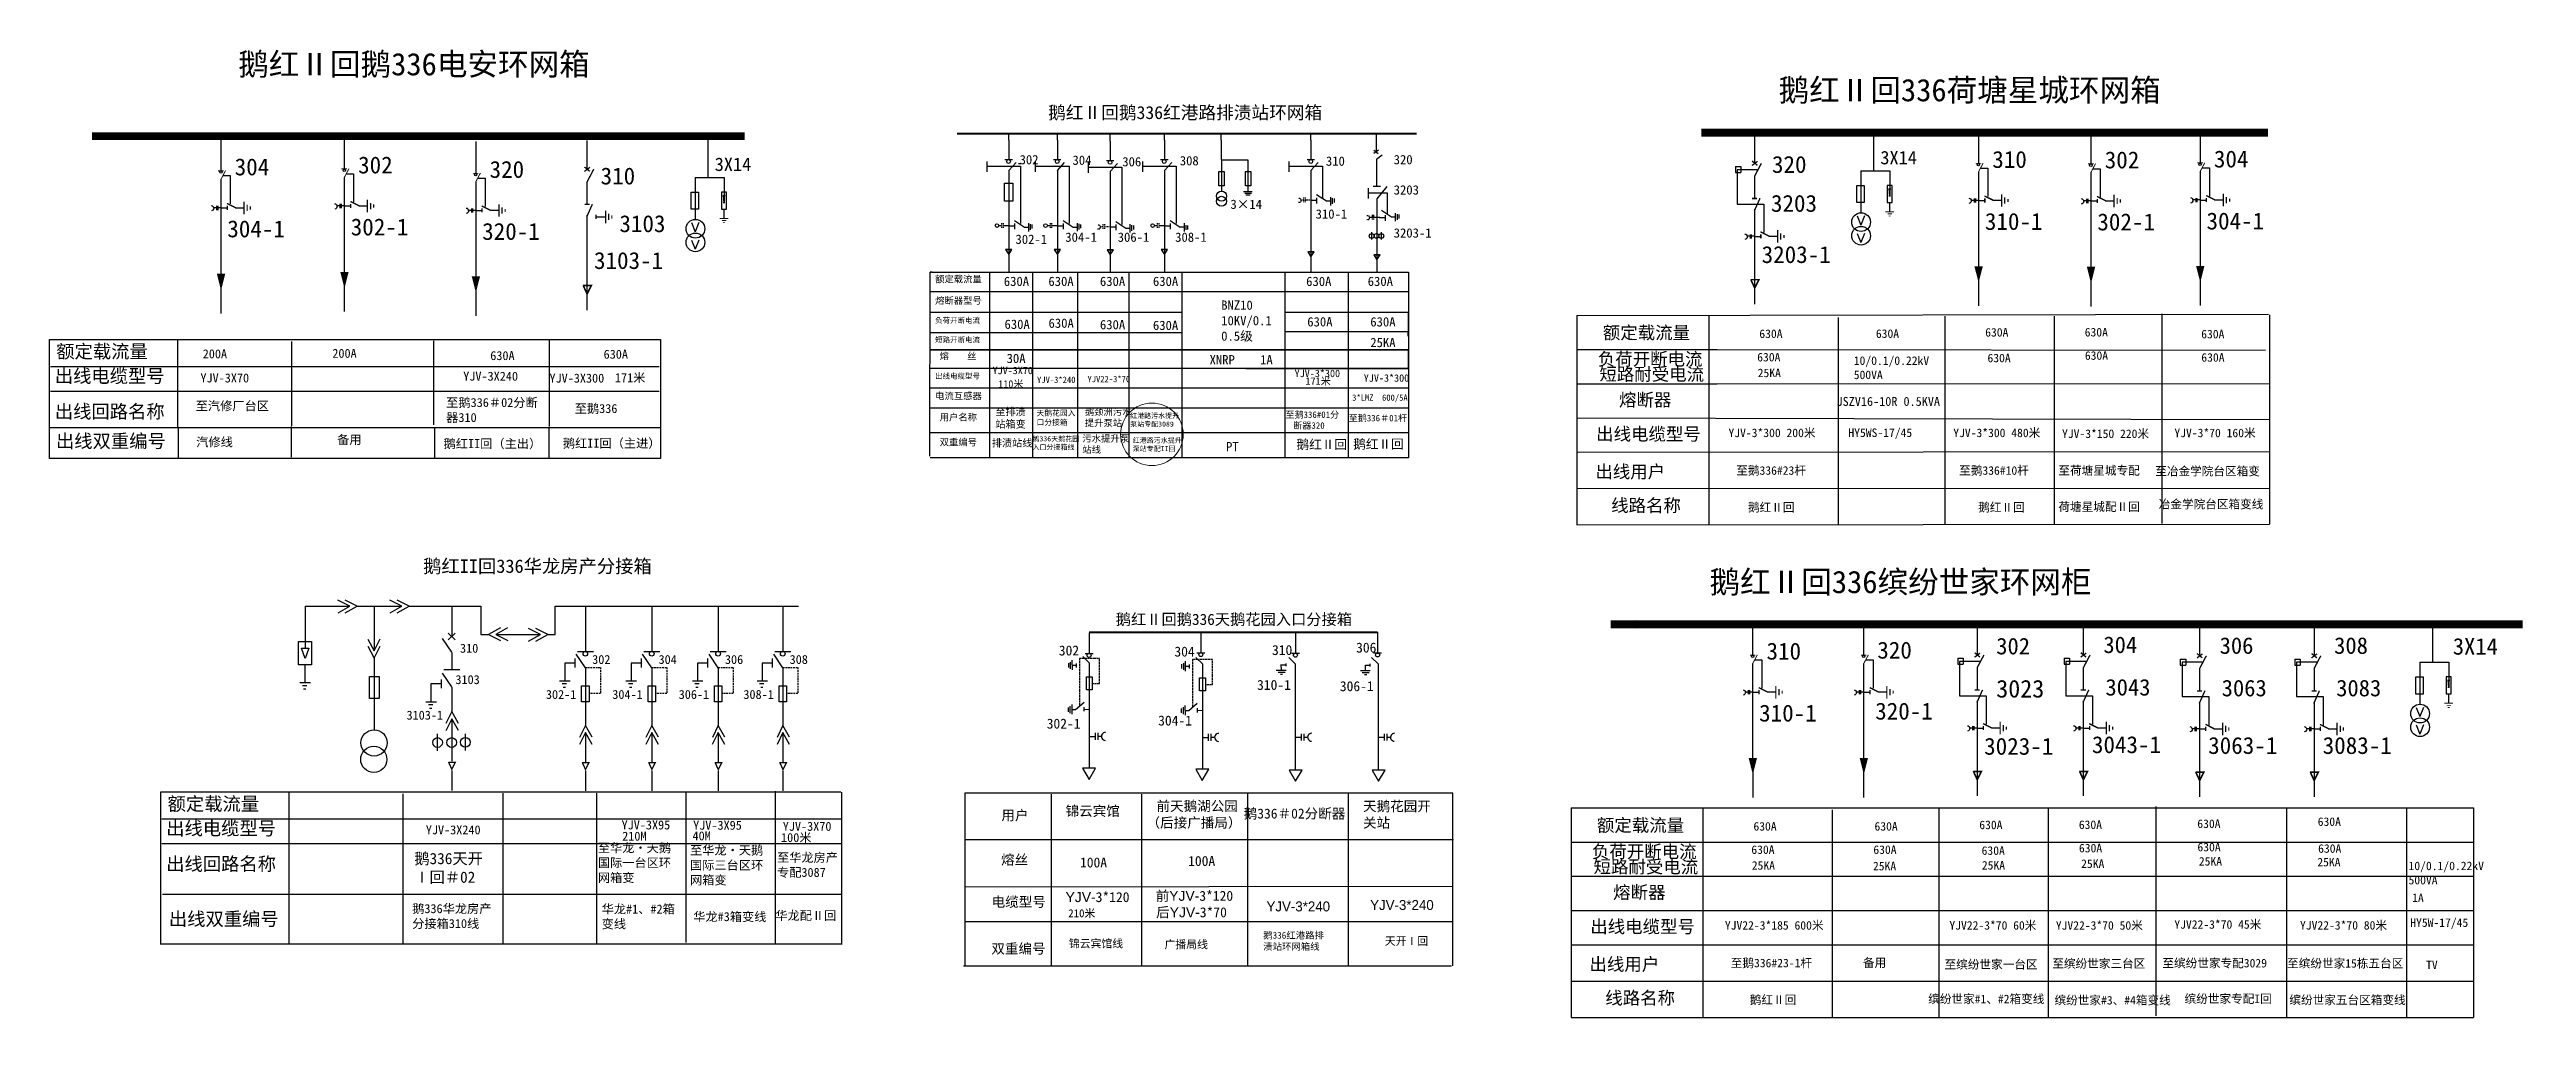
# Model space of a CAD drawing. Extents: x -7 to 547, y -230 to -14.
import ezdxf

# ---------------------------------------------------------------- set-up
doc = ezdxf.new("R2010")
doc.units = 0
doc.header["$LTSCALE"] = 0.774411
for name, pattern in [('CENTER', [50.8, 31.75, -6.35, 6.35, -6.35]), ('HIDDEN', [0.375, 0.25, -0.125]), ('HIDDEN2', [0.1875, 0.125, -0.0625]), ('HIDDENX2', [0.75, 0.5, -0.25])]:
    doc.linetypes.add(name, pattern=pattern)
doc.layers.get('0').update_dxf_attribs({"linetype": 'CONTINUOUS'})
for name, color, linetype in [('1', 7, 'CONTINUOUS'), ('2', 7, 'CONTINUOUS'), ('F11', 7, 'CONTINUOUS')]:
    doc.layers.add(name, color=color, linetype=linetype)
doc.layers.add('MiniCADLayer', color=7, linetype='CONTINUOUS', lineweight=20)
doc.styles.add('HZ', font='')
doc.styles.add('SimSun_txtstyle_1.35_0_0', font='', dxfattribs={"height": 1.35})
doc.styles.add('SimSun_txtstyle_1.50_0_0', font='', dxfattribs={"height": 1.5})
doc.styles.add('SimSun_txtstyle_1.91_0_0', font='', dxfattribs={"height": 1.905786})
doc.styles.add('SimSun_txtstyle_2.00_0_0', font='', dxfattribs={"height": 2})
doc.styles.add('SimSun_txtstyle_2.50_0_0', font='', dxfattribs={"height": 2.5})
doc.styles.add('SimSun_txtstyle_3.00_0_0', font='', dxfattribs={"height": 3})
doc.styles.add('SimSun_txtstyle_3.50_0_0', font='', dxfattribs={"height": 3.5})
doc.styles.add('SimSun_txtstyle_3.79_0_0', font='', dxfattribs={"height": 3.787009})
doc.styles.add('SimSun_txtstyle_5.01_0_0', font='', dxfattribs={"height": 5.010858})
doc.styles.get("Standard").update_dxf_attribs({"font": '', "height": 2.5})
doc.styles.add('字体', font='', dxfattribs={"height": 2.5})
doc.styles.get('HZ').set_extended_font_data('楷体_GB2312')
doc.styles.get('SimSun_txtstyle_1.35_0_0').set_extended_font_data('SimSun')
doc.styles.get('SimSun_txtstyle_1.50_0_0').set_extended_font_data('SimSun')
doc.styles.get('SimSun_txtstyle_1.91_0_0').set_extended_font_data('SimSun')
doc.styles.get('SimSun_txtstyle_2.00_0_0').set_extended_font_data('SimSun')
doc.styles.get('SimSun_txtstyle_2.50_0_0').set_extended_font_data('SimSun')
doc.styles.get('SimSun_txtstyle_3.00_0_0').set_extended_font_data('SimSun')
doc.styles.get('SimSun_txtstyle_3.50_0_0').set_extended_font_data('SimSun')
doc.styles.get('SimSun_txtstyle_3.79_0_0').set_extended_font_data('SimSun')
doc.styles.get('SimSun_txtstyle_5.01_0_0').set_extended_font_data('SimSun')
doc.styles.get('Standard').set_extended_font_data('SimSun')
doc.styles.get('字体').set_extended_font_data('KaiTi_GB2312')

msp = doc.modelspace()

# ---------------------------------------------------------------- texts
at = {"style": 'HZ'}
for s, height, p in [('额定载流量', 2.859, (340.47, -78.25)), ('额定载流量', 3, (-5.28, -82.52)), ('负荷开断电流', 2.859, (339.34, -84.15)), ('出线电缆型号', 3, (-5.6, -88.01)), ('短路耐受电流', 2.859, (339.71, -87.53)), ('出线回路名称', 3, (-5.6, -95.95)), ('熔断器', 2.859, (344.09, -93.26)), ('出线双重编号', 3, (-5.35, -102.55)), ('出线电缆型号', 2.859, (338.98, -100.91)), ('出线用户', 2.859, (338.8, -109.33)), ('线路名称', 2.859, (342.33, -116.87)), ('鹅红II回336华龙房产分接箱', 3, (76.73, -130.52)), ('额定载流量', 3, (19.62, -183.65)), ('出线电缆型号', 3, (19.3, -189.14)), ('额定载流量', 2.859, (339.15, -188.36)), ('出线回路名称', 3, (19.3, -197.08)), ('负荷开断电流', 2.859, (338.02, -194.25)), ('短路耐受电流', 2.859, (338.39, -197.64)), ('熔断器', 2.859, (342.77, -203.37)), ('出线双重编号', 3, (19.9, -209.38)), ('出线电缆型号', 2.859, (337.66, -211.02)), ('出线用户', 2.859, (337.48, -219.43)), ('线路名称', 2.859, (341.01, -226.97))]:
    msp.add_text(s, height=height, dxfattribs=at).set_placement(p)
for s, height, p in [('630A', 1.906, (375.46, -78.02)), ('630A', 1.906, (401.51, -77.99)), ('630A', 1.906, (425.95, -77.7)), ('630A', 1.906, (448.2, -77.67)), ('630A', 1.906, (474.24, -78.09)), ('200A', 2, (27.46, -82.56)), ('200A', 2, (56.44, -82.44)), ('630A', 2, (91.75, -82.95)), ('630A', 2, (117.09, -82.64)), ('630A', 1.906, (374.98, -83.25)), ('630A', 1.906, (426.46, -83.44)), ('630A', 1.906, (448.23, -82.89)), ('630A', 1.906, (474.27, -83.31)), ('YJV-3X70', 2, (26.95, -87.95)), ('YJV-3X240', 2, (85.7, -87.56)), ('YJV-3X300', 2, (104.98, -87.99)), ('171米', 2, (119.61, -87.89)), ('YJV-3X70', 1.657, (204.04, -86.1)), ('110米', 1.657, (205.31, -89.12)), ('25KA', 1.906, (375.09, -86.77)), ('YJV-3*300 200米', 1.9058, (368.56, -100.17)), ('YJV-3*300 480米', 1.9058, (418.81, -100.17)), ('YJV-3*150 220米', 1.9058, (443.13, -100.37)), ('YJV-3*70 160米', 1.9058, (468.25, -100.19)), ('至鹅336#23杆', 1.906, (370.3, -108.59)), ('至鹅336#10杆', 1.906, (420.13, -108.59)), ('至荷塘星城专配', 1.906, (442.31, -108.59)), ('至冶金学院台区箱变', 1.906, (463.97, -108.75)), ('鹅红Ⅱ回', 1.906, (372.91, -116.82)), ('鹅红Ⅱ回', 1.906, (424.37, -116.82)), ('荷塘星城配Ⅱ回', 1.906, (442.31, -116.7)), ('YJV-3X240', 2, (77.34, -188.97)), ('YJV-3X95', 2, (121.1, -187.87)), ('YJV-3X95', 2, (137.1, -187.94)), ('YJV-3X70', 2, (157.14, -188.18)), ('630A', 1.906, (374.14, -188.13)), ('630A', 1.906, (401.2, -188.13)), ('630A', 1.906, (424.63, -187.81)), ('630A', 1.906, (446.88, -187.77)), ('630A', 1.906, (473.37, -187.55)), ('630A', 1.906, (500.29, -187.09)), ('210M', 2, (121.24, -190.38)), ('40M', 2, (136.96, -190.31)), ('100米', 2, (156.75, -190.69)), ('630A', 1.906, (373.67, -193.35)), ('630A', 1.906, (400.95, -193.35)), ('630A', 1.906, (425.15, -193.55)), ('630A', 1.906, (446.91, -193)), ('630A', 1.906, (473.4, -192.77)), ('630A', 1.906, (500.38, -193.09)), ('25KA', 1.906, (373.77, -196.88)), ('25KA', 1.906, (400.86, -197.02)), ('25KA', 1.906, (425.2, -196.84)), ('25KA', 1.906, (447.4, -196.49)), ('25KA', 1.906, (473.71, -195.95)), ('25KA', 1.906, (500.2, -196.13)), ('YJV22-3*185 600米', 1.9058, (367.76, -210.28)), ('YJV22-3*70 60米', 1.9058, (417.95, -210.28)), ('YJV22-3*70 50米', 1.9058, (441.74, -210.29)), ('YJV22-3*70 45米', 1.9058, (468.23, -210.07)), ('YJV22-3*70 80米', 1.9058, (496.33, -210.26)), ('至鹅336#23-1杆', 1.9058, (369.07, -218.69)), ('备用', 1.906, (398.62, -218.63)), ('至缤纷世家一台区', 1.906, (416.86, -219.01)), ('至缤纷世家三台区', 1.906, (440.95, -218.81)), ('至缤纷世家专配3029', 1.9058, (465.56, -218.72)), ('至缤纷世家15栋五台区', 1.9058, (493.44, -218.77)), ('TV', 1.906, (524.51, -219.1)), ('鹅红Ⅱ回', 1.906, (373.31, -226.93)), ('缤纷世家#1、#2箱变线', 1.9058, (413.2, -226.73)), ('缤纷世家#3、#4箱变线', 1.9058, (441.45, -227.01)), ('缤纷世家专配I回', 1.906, (470.52, -226.69)), ('缤纷世家五台区箱变线', 1.906, (493.94, -226.96))]:
    msp.add_text(s, height=height).set_placement(p)
at = {"color": 0}
for s, p in [('310', (84.98, -148.37)), ('302', (114.53, -150.88)), ('304', (129.37, -150.88)), ('306', (144.21, -150.88)), ('308', (158.67, -150.88)), ('3103', (83.95, -155.38)), ('302-1', (104.19, -158.7)), ('304-1', (119.03, -158.7)), ('306-1', (133.87, -158.7)), ('308-1', (148.33, -158.7)), ('3103-1', (73.03, -163.33))]:
    msp.add_text(s, height=2, dxfattribs=at).set_placement(p)
at = {"color": 7, "linetype": 'ByBlock', "char_height": 3.787, "width": 5.0911, "attachment_point": 1, "style": 'SimSun_txtstyle_3.79_0_0'}
for s, insert in [('304', (34.61, -37.87)), ('302', (62.2, -37.44)), ('320', (378.28, -37.32)), ('302', (452.67, -36.31)), ('304', (477.08, -36.11)), ('3203', (378.05, -46.02)), ('304-1', (32.96, -51.72)), ('302-1', (60.55, -51.3)), ('302-1', (451.02, -50.17)), ('304-1', (475.43, -49.96)), ('3103-1', (114.94, -58.8)), ('3203-1', (375.97, -57.47))]:
    msp.add_mtext(s, dxfattribs=dict(at, insert=insert))
at = {"color": 0, "linetype": 'ByBlock', "char_height": 3.787, "width": 5.0911, "attachment_point": 1}
for s, insert in [('320', (91.59, -38.43)), ('310', (427.53, -36.2)), ('310', (116.41, -39.9)), ('320-1', (89.94, -52.29)), ('3103', (120.61, -50.56)), ('310-1', (425.88, -50.06))]:
    msp.add_mtext(s, dxfattribs=dict(at, insert=insert))
at = {"char_height": 1.9058, "width": 21.1054, "attachment_point": 1, "style": 'SimSun_txtstyle_1.91_0_0'}
for s, insert in [('\\pl2.505;10/0.1/0.22kV\\P500VA', (394.06, -82.12)), ('\\pl2.505;HY5WS-17/45', (392.86, -98.24))]:
    msp.add_mtext(s, dxfattribs=dict(at, insert=insert))
at = {"attachment_point": 1}
for s, insert, char_height, width in [('冶金学院台区箱变线', (464.74, -114.22), 1.906, 32.0959), ('\\pl2.505;10/0.1/0.22kV\\P500VA', (518.09, -195.07), 1.9058, 21.1054), ('\\pl2.505;1A', (518.9, -202.2), 1.9058, 21.1054), ('\\pl2.505;HY5W-17/45', (518.47, -207.75), 1.9058, 21.1054)]:
    msp.add_mtext(s, dxfattribs=dict(at, insert=insert, char_height=char_height, width=width))
at = {"linetype": 'ByBlock', "char_height": 3.787, "width": 5.0911, "attachment_point": 1}
for s, insert in [('310', (377.06, -146.12)), ('320', (401.83, -145.9)), ('310-1', (375.41, -159.97)), ('320-1', (401.36, -159.53)), ('3023-1', (425.72, -167.39)), ('3043-1', (449.81, -167.03)), ('3063-1', (475.8, -167.21)), ('3083-1', (501.4, -167.21))]:
    msp.add_mtext(s, dxfattribs=dict(at, insert=insert))
at = {"linetype": 'ByBlock', "char_height": 9.8652, "width": 580.4157, "attachment_point": 1, "style": 'HZ'}
for s, insert in [('{\\fSimSun|b0|i0|c134|p2;\\H0.375x;302\\fTimes New Roman|b0|i0|c0|p18;\\P\\H2.329x;  }', (428.42, -145.04)), ('{\\fSimSun|b0|i0|c134|p2;\\H0.375x;304\\fTimes New Roman|b0|i0|c0|p18;\\P\\H2.329x;  }', (452.37, -144.74)), ('{\\fSimSun|b0|i0|c134|p2;\\H0.375x;306\\fTimes New Roman|b0|i0|c0|p18;\\P\\H2.329x;  }', (478.36, -144.92)), ('{\\fSimSun|b0|i0|c134|p2;\\H0.375x;308\\fTimes New Roman|b0|i0|c0|p18;\\P\\H2.329x;  }', (503.96, -144.92)), ('{\\fSimSun|b0|i0|c134|p2;\\H0.375x;3X14}', (530.49, -145.1)), ('{\\fSimSun|b0|i0|c134|p2;\\H0.4x;3023\\fTimes New Roman|b0|i0|c0|p18;\\P\\H2.183x;  }', (428.42, -154.44)), ('{\\fSimSun|b0|i0|c134|p2;\\H0.375x;3043\\fTimes New Roman|b0|i0|c0|p18;\\P\\H2.329x;  }', (452.83, -154.24)), ('{\\fSimSun|b0|i0|c134|p2;\\H0.375x;3063\\fTimes New Roman|b0|i0|c0|p18;\\P\\H2.329x;  }', (478.82, -154.42)), ('{\\fSimSun|b0|i0|c134|p2;\\H0.375x;3083\\fTimes New Roman|b0|i0|c0|p18;\\P\\H2.329x;  }', (504.42, -154.42))]:
    msp.add_mtext(s, dxfattribs=dict(at, insert=insert))
at = {"color": 1, "linetype": 'Continuous', "attachment_point": 1, "style": '字体'}
for s, insert, char_height, width in [('{\\C0;鹅336天开Ⅰ回＃02}', (74.77, -193.13), 2.5, 16.1722), ('{\\fSimSun|b0|i0|c134|p2;\\H0.8x;\\C0;至华龙·天鹅国际一台区环网箱变}', (115.8, -190.98), 2.5, 17.7821), ('{\\fSimSun|b0|i0|c134|p2;\\H0.8x;\\C0;至华龙·天鹅国际三台区环网箱变}', (136.4, -191.52), 2.5, 17.7821), ('{\\fSimSun|b0|i0|c134|p2;\\H0.8x;\\C0;至华龙房产专配3087}', (155.85, -193.14), 2.5, 14.3463), ('{\\fSimSun|b0|i0|c134|p2;\\C0;鹅336华龙房产分接箱310线}', (74.29, -204.58), 2, 19.4599), ('{\\fSimSun|b0|i0|c134|p2;\\H0.8x;\\C0;华龙#1、#2箱变线}', (116.65, -204.67), 2.5, 17.7821), ('{\\fSimSun|b0|i0|c134|p2;\\H0.8x;\\C0;华龙#3箱变线}', (137.12, -206.37), 2.5, 17.7821), ('{\\fSimSun|b0|i0|c134|p2;\\H0.8x;\\C0;华龙配Ⅱ回}', (155.48, -206.11), 2.5, 17.7821)]:
    msp.add_mtext(s, dxfattribs=dict(at, insert=insert, char_height=char_height, width=width))
at = {"layer": 'F11', "lineweight": -3, "attachment_point": 1}
for s, insert, char_height, width in [('鹅红Ⅱ回鹅336电安环网箱', (35.4, -14.29), 5.0109, 84.9948), ('\\pl2.50543;302', (207.58, -37.11), 2.0751, 17.4806), ('\\pl2.50543;304', (219.4, -37.23), 2.0751, 17.4806), ('\\pl2.50543;306', (230.54, -37.57), 2.0751, 17.4806), ('\\pl2.50543;308', (243.39, -37.34), 2.0751, 17.4806), ('\\pl2.50543;310', (276.06, -37.44), 2.0751, 17.4806), ('\\pl2.50543;320', (291.21, -37.1), 2.0751, 17.4806), ('\\pl2.50543;3203', (291.21, -43.87), 2.0751, 17.4806), ('\\pl2.50543;3×14', (254.71, -47.08), 2.0751, 17.4806), ('\\pl2.50543;310-1', (273.76, -49.26), 2.0751, 17.4806), ('\\pl2.50543;302-1', (206.66, -54.9), 2.0751, 17.4806), ('\\pl2.50543;304-1', (217.8, -54.44), 2.0751, 17.4806), ('\\pl2.50543;306-1', (229.51, -54.44), 2.0751, 17.4806), ('\\pl2.50543;308-1', (242.36, -54.44), 2.0751, 17.4806), ('\\pl2.50543;3203-1', (291.21, -53.5), 2.0751, 17.4806), ('额定载流量', (191.2, -64.12), 1.491, 11.5771), ('\\pl2.50543;630A', (204.05, -64.31), 2.0751, 17.4806), ('\\pl2.50543;630A', (214.02, -64.31), 2.0751, 17.4806), ('\\pl2.50543;630A', (225.54, -64.31), 2.0751, 17.4806), ('\\pl2.50543;630A', (237.39, -64.31), 2.0751, 17.4806), ('\\pl2.50543;630A', (271.64, -64.31), 2.0751, 17.4806), ('\\pl2.50543;630A', (285.4, -64.31), 2.0751, 17.4806), ('熔断器型号', (191.2, -68.91), 1.491, 11.5771), ('\\pl2.50543;BNZ10\\P10KV/0.1\\P0.5级', (252.65, -69.63), 2.0751, 17.4806), ('{\\H0.8x;负荷开断电流}', (191.2, -73.48), 1.4909, 11.5771), ('\\pl2.50543;630A', (204.21, -73.9), 2.0751, 17.4806), ('\\pl2.50543;630A', (214.05, -73.66), 2.0751, 17.4806), ('\\pl2.50543;630A', (225.54, -73.99), 2.0751, 17.4806), ('\\pl2.50543;630A', (237.39, -74.15), 2.0751, 17.4806), ('\\pl2.50543;630A', (271.89, -73.35), 2.0751, 17.4806), ('\\pl2.50543;630A', (285.98, -73.36), 2.0751, 17.4806), ('{\\H0.8x;短路开断电流}', (191.2, -77.8), 1.4909, 11.5771), (' 熔    丝', (191.2, -81.31), 1.491, 11.5771), ('\\pl2.50543;30A', (204.68, -81.53), 2.0751, 17.4806), ('\\pl2.50543;XNRP    1A', (250.05, -81.84), 2.0751, 17.4806), ('\\pl2.50543;25KA', (285.98, -77.98), 2.0751, 17.4806), ('{\\H0.8x;出线电缆型号}', (191.2, -85.93), 1.4909, 11.5771), ('\\pl1.69438;YJV-3*240', (212.29, -86.65), 1.4034, 14.7774), ('\\pl1.694;YJV22-3*70', (223.57, -86.49), 1.4034, 14.7774), ('\\pl2.00434;YJV-3*300', (269.56, -85.1), 1.6601, 17.4806), ('\\pl2.00434;171米', (271.99, -86.82), 1.6601, 17.4806), ('\\pl2.00434;YJV-3*300', (285.02, -86.13), 1.6601, 17.4806), ('至汽修厂台区', (25.88, -92.19), 2.004, 16.8722), ('至鹅336＃02分断器310', (81.88, -91.44), 2.0043, 22.2877), ('至鹅336', (110.62, -92.78), 2.004, 22.2877), ('电流互感器', (191.2, -90.23), 1.491, 11.5771), ('至排渍站箱变', (204.66, -93.66), 1.66, 8.3894), ('\\pl1.8;鹅颈洲污水提升泵站', (222.86, -93.79), 1.4909, 13.9745), ('\\pl2.50543;3*LMZ  600/5A', (281.92, -90.64), 1.4034, 21.3343), ('备用', (57.51, -99.72), 2.004, 16.8722), (' 用户名称', (191.2, -94.99), 1.491, 11.5771), ('\\pl1.8;污水提升泵站线', (222.31, -99.74), 1.4909, 13.9745), ('\\pi-1.7538,l1.7538;至鹅336#01分断器320', (269.5, -94.43), 1.4526, 13.9745), ('\\pi-1.7538,l1.7538;至鹅336＃01杆', (283.64, -95.2), 1.4526, 13.9745), ('汽修线', (26.01, -100.26), 2.004, 16.8722), ('鹅红II回（主出）', (81.3, -100.63), 2.004, 22.2877), ('鹅红II回（主进）', (107.96, -100.53), 2.004, 22.2877), (' 双重编号', (191.2, -100.57), 1.491, 11.5771), ('\\pl2.00434;排渍站线', (201.89, -100.65), 1.6601, 13.9745), ('\\pi-2.50543,l2.50543;PT', (256.24, -101.27), 2.0751, 13.9745), ('\\pi-2.50543,l2.50543;鹅红Ⅱ回', (271.97, -100.77), 2.0751, 13.9745), ('\\pi-2.50543,l2.50543;鹅红Ⅱ回', (284.65, -100.68), 2.0751, 13.9745), ('鹅红Ⅱ回336缤纷世家环网柜', (364.32, -130.04), 5.0109, 116.2075), ('302', (218.85, -146.76), 2.223, 12.4017), ('304', (244.69, -147), 2.223, 12.4017), ('310', (266.51, -146.66), 2.223, 12.4017), ('306', (285.31, -146.11), 2.223, 12.4017), ('310-1', (263.17, -154.45), 2.223, 12.4017), ('306-1', (281.68, -154.74), 2.223, 12.4017), ('302-1', (216.14, -163.11), 2.223, 12.4017), ('304-1', (241.06, -162.42), 2.223, 12.4017), ('锦云宾馆', (220.36, -182.63), 2.223, 12.4017), ('\\pi2.22294;前天鹅湖公园\\P\\pi0;（后接广播局）', (238.46, -181.54), 2.2229, 23.9953), ('天鹅花园开关站', (286.86, -181.57), 2.223, 16.5993), ('用户', (206.02, -183.59), 2.223, 12.4017), ('鹅336＃02分断器', (260.18, -183.21), 2.223, 26.5477), ('熔丝', (205.93, -193.52), 2.223, 12.4017), ('100A', (223.59, -194.15), 2.223, 12.4017), ('100A', (247.76, -193.81), 2.223, 12.4017), ('电缆型号', (203.83, -202.95), 2.223, 12.4017), ('{\\fArial|b0|i0|c0|p32;YJV-}3*120', (220.36, -201.89), 2.2229, 21.8409), ('{\\fSimSun|b0|i0|c134|p32;前\\fArial|b0|i0|c0|p32;YJV-}3*120', (240.5, -201.61), 2.2229, 21.8409), ('{\\f\uffbfﾬￌﾣﾤ_GB2312|b0|i0|c134|p49;YJV-3*240}', (265.28, -203.98), 2.2229, 21.8409), ('{\\f\uffbfﾬￌﾣﾤ_GB2312|b0|i0|c134|p49;YJV-3*240}', (288.45, -203.66), 2.2229, 21.8409), ('\\pl1.77835;210米', (219.18, -205.72), 1.7784, 14.9698), ('{\\fSimSun|b0|i0|c134|p32;后\\fArial|b0|i0|c0|p32;YJV-}3*70', (240.61, -205.28), 2.2229, 21.8409), ('双重编号', (203.77, -213.41), 2.223, 12.4017), ('\\pl1.77835;锦云宾馆线', (219.32, -212.49), 1.7784, 14.9698), ('\\pl1.77835;广播局线', (240.7, -212.7), 1.7784, 19.9893), ('\\pl1.77835;天开Ⅰ回', (289.95, -211.93), 1.7784, 14.9698)]:
    msp.add_mtext(s, dxfattribs=dict(at, insert=insert, char_height=char_height, width=width))
for s, insert, char_height, width, style in [('鹅红Ⅱ回336荷塘星城环网箱', (379.77, -20.09), 5.0109, 116.2075, 'SimSun_txtstyle_5.01_0_0'), ('鹅红Ⅱ回鹅336红港路排渍站环网箱', (216.46, -26.17), 2.8989, 65.1769, 'SimSun_txtstyle_3.50_0_0'), ('天鹅花园入口分接箱', (213.87, -94.17), 1.242, 9.5874, 'SimSun_txtstyle_1.50_0_0'), ('红港路污水提升泵站专配3089', (234.8, -94.83), 1.1181, 11.0065, 'SimSun_txtstyle_1.35_0_0'), ('鹅336天鹅花园入口分接箱线', (212.96, -99.99), 1.1181, 11.0065, 'SimSun_txtstyle_1.35_0_0'), ('红港路污水提升泵站专配II回', (235.37, -100.33), 1.1181, 11.0065, 'SimSun_txtstyle_1.35_0_0'), ('鹅红Ⅱ回鹅336天鹅花园入口分接箱', (231.57, -139.66), 2.5, 57.9256, 'SimSun_txtstyle_2.50_0_0')]:
    msp.add_mtext(s, dxfattribs=dict(at, insert=insert, char_height=char_height, width=width, style=style))
at = {"layer": 'F11', "color": 7, "lineweight": -3, "true_color": 0xffffff, "insert": (264.55, -210.8), "char_height": 1.5, "width": 14.9698, "attachment_point": 1, "style": 'SimSun_txtstyle_1.50_0_0'}
msp.add_mtext('鹅336红港路排渍站环网箱线', dxfattribs=at)
at = {"layer": 'MiniCADLayer', "color": 7, "ltscale": 2.307908, "char_height": 3, "attachment_point": 1, "style": 'SimSun_txtstyle_3.00_0_0'}
for insert in [(141.92, -37.68), (402.51, -36.19)]:
    msp.add_mtext('3X14', dxfattribs=dict(at, insert=insert))
at = {"layer": 'MiniCADLayer', "color": 7, "ltscale": 1.384745, "insert": (392.72, -91.19), "char_height": 2, "attachment_point": 1, "style": 'SimSun_txtstyle_2.00_0_0'}
msp.add_mtext('JSZV16-10R 0.5KVA', dxfattribs=at)

# ---------------------------------------------------------------- blocks, each defined once
blk = doc.blocks.new('JD')
for points in [[(-2, 0.2), (-2, -0.2), (2, 0.2), (2, -0.2)], [(1, -1.2), (1, -0.8), (-1, -1.2), (-1, -0.8)], [(-0.5, -1.8), (-0.5, -2.2), (0.5, -1.8), (0.5, -2.2)]]:
    blk.add_trace(points)

# ---------------------------------------------------------------- linework, layer by layer
at = {"color": 7, "linetype": 'ByBlock'}
for p, q in [((374.4, -32.53), (374.4, -39)), ((113.37, -33.86), (113.37, -40.33)), ((32.07, -41.72), (33.61, -41.72)), ((33.61, -41.72), (33.61, -48.06)), ((59.66, -41.3), (61.2, -41.3)), ((61.2, -41.3), (61.2, -47.64)), ((89.04, -42.28), (90.58, -42.28)), ((90.58, -42.28), (90.58, -48.63)), ((113.37, -43.08), (113.37, -48.08)), ((137.55, -42.11), (137.55, -51.51)), ((370.1, -39.71), (370.1, -41.05)), ((370.1, -39.71), (371.31, -39.71)), ((370.1, -41.05), (371.31, -41.05)), ((375, -40.4), (370.48, -40.4)), ((370.48, -40.4), (370.48, -48.09)), ((371.31, -39.71), (371.31, -41.05)), ((374.4, -41.75), (374.4, -46.75)), ((398.14, -40.62), (398.14, -50.02)), ((424.99, -40.06), (426.53, -40.06)), ((426.53, -40.06), (426.53, -46.4)), ((450.12, -40.17), (451.66, -40.17)), ((451.66, -40.17), (451.66, -46.51)), ((474.54, -39.96), (476.08, -39.96)), ((476.08, -39.96), (476.08, -46.31)), ((31.56, -48.93), (32.95, -48.93)), ((34.77, -48.89), (36.67, -48.89)), ((59.15, -48.5), (60.54, -48.5)), ((62.36, -48.46), (64.26, -48.46)), ((88.53, -49.49), (89.93, -49.49)), ((91.75, -49.45), (93.65, -49.45)), ((370.48, -48.09), (376.44, -48.09)), ((374.4, -49.25), (374.4, -63.99)), ((376.44, -48.09), (376.44, -54.44)), ((424.48, -47.26), (425.87, -47.26)), ((427.69, -47.23), (429.59, -47.23)), ((449.61, -47.37), (451.01, -47.37)), ((452.83, -47.34), (454.73, -47.34)), ((474.03, -47.17), (475.42, -47.17)), ((477.24, -47.13), (479.14, -47.13)), ((113.37, -50.57), (113.37, -65.32)), ((115.59, -50.91), (117.49, -50.91)), ((374.4, -55.3), (375.79, -55.3)), ((377.61, -55.26), (379.51, -55.26)), ((113.37, -65.1), (113.37, -71.79)), ((374.4, -63.77), (374.4, -70.46))]:
    msp.add_line(p, q, dxfattribs=at)
at = {"linetype": 'Continuous'}
for p, q in [((334.69, -72.97), (489.3, -72.68)), ((334.69, -80.61), (366.04, -80.61)), ((366.04, -80.61), (488.61, -80.7)), ((334.69, -88.23), (366.04, -88.23)), ((366.04, -88.23), (489.48, -88.2)), ((21.97, -98.05), (21.97, -104.9)), ((47.27, -97.81), (47.27, -104.66)), ((79.3, -97.96), (79.3, -104.81)), ((104.85, -98.05), (104.85, -104.9)), ((334.69, -95.85), (489.48, -96.23)), ((334.69, -103.57), (489.48, -103.38)), ((334.69, -111.69), (489.48, -111.58)), ((334.69, -119.8), (489.48, -119.65)), ((333.37, -183.07), (535.08, -183.07)), ((333.37, -190.71), (364.72, -190.71)), ((364.72, -190.71), (535.08, -190.71)), ((333.37, -198.34), (364.72, -198.34)), ((364.72, -198.34), (535.08, -198.34)), ((333.37, -205.96), (535.08, -205.96)), ((333.37, -213.68), (535.08, -213.68)), ((333.37, -221.8), (535.08, -221.8)), ((333.37, -229.91), (535.08, -229.91))]:
    msp.add_line(p, q, dxfattribs=at)
for p, q in [((334.69, -72.97), (334.69, -119.8)), ((364.15, -72.98), (364.15, -119.8)), ((393.06, -73.41), (393.06, -119.8)), ((416.93, -73.17), (416.93, -119.8)), ((441.37, -73.16), (441.37, -119.8)), ((465.45, -72.61), (465.45, -119.45)), ((489.48, -72.81), (489.48, -119.65)), ((-6.78, -78.35), (129.82, -78.35)), ((-6.78, -98.07), (-6.78, -78.35)), ((21.81, -78.35), (21.81, -98.07)), ((47.33, -78.8), (47.33, -97.62)), ((79.03, -78.63), (79.03, -97.44)), ((104.88, -78.51), (104.88, -97.78)), ((129.82, -78.35), (129.82, -98.07)), ((-6.59, -84.39), (129.47, -84.39)), ((-6.59, -89.9), (129.47, -89.9)), ((-6.78, -104.92), (-6.78, -98.05)), ((129.82, -98.07), (-6.78, -98.07)), ((129.82, -97.57), (129.82, -104.92)), ((129.82, -104.92), (-6.78, -104.92)), ((18.12, -199.2), (18.12, -179.48)), ((18.12, -179.48), (170.09, -179.48)), ((46.71, -179.48), (46.71, -213.48)), ((72.23, -179.94), (72.23, -213.48)), ((94.52, -179.76), (94.52, -213.62)), ((115.52, -179.75), (115.52, -213.44)), ((135.45, -179.64), (135.45, -213.18)), ((155.42, -179.29), (155.42, -213.36)), ((170.28, -179.58), (170.28, -213.63)), ((464.13, -182.72), (464.13, -229.55)), ((18.31, -185.53), (170.29, -185.53)), ((333.37, -183.07), (333.37, -229.91)), ((362.84, -183.09), (362.84, -229.91)), ((391.74, -183.51), (391.74, -229.91)), ((415.62, -183.28), (415.62, -229.91)), ((440.06, -183.26), (440.06, -229.91)), ((493.3, -183.07), (493.3, -229.91)), ((520.12, -183.07), (520.12, -229.91)), ((535.08, -183.07), (535.08, -229.91)), ((18.31, -191.03), (170.19, -191.03)), ((18.12, -213.48), (18.12, -199.19)), ((170.39, -202.4), (18.47, -202.4)), ((170.29, -213.52), (17.94, -213.52))]:
    msp.add_line(p, q)
at = {"color": 0, "linetype": 'Continuous'}
for p, q in [((50.36, -137.97), (50.36, -147.25)), ((50.38, -137.96), (60.37, -137.96)), ((60.37, -137.95), (57.69, -136.63)), ((57.73, -139.43), (60.37, -137.95)), ((61.97, -137.95), (59.29, -136.63)), ((59.33, -139.43), (61.97, -137.95)), ((62.02, -137.96), (72.01, -137.96)), ((65.82, -137.97), (65.82, -147.97)), ((72.01, -137.95), (69.33, -136.63)), ((69.37, -139.43), (72.01, -137.95)), ((73.61, -137.95), (70.94, -136.63)), ((70.97, -139.43), (73.61, -137.95)), ((73.61, -137.96), (89.63, -137.96)), ((89.63, -138), (89.63, -144.3)), ((106.25, -137.96), (160.65, -137.96)), ((106.25, -144.3), (106.25, -138)), ((94.02, -142.83), (91.38, -144.31)), ((95.63, -142.83), (92.99, -144.31)), ((102.98, -144.3), (100.3, -142.98)), ((104.58, -144.3), (101.9, -142.98)), ((49.55, -147.39), (51.19, -147.39)), ((50.35, -149.64), (49.56, -147.38)), ((51.19, -147.39), (50.35, -149.64)), ((64.35, -145.32), (65.82, -147.97)), ((64.35, -146.93), (65.82, -149.57)), ((65.82, -147.97), (67.14, -145.29)), ((65.82, -149.57), (67.14, -146.89)), ((83.14, -148.26), (81.07, -145.21)), ((83.92, -143.99), (82.31, -145.5)), ((82.34, -144.01), (83.92, -145.47)), ((89.63, -144.3), (91.41, -144.3)), ((91.38, -144.31), (94.06, -145.63)), ((92.98, -144.3), (102.98, -144.3)), ((92.99, -144.31), (95.66, -145.63)), ((100.33, -145.77), (102.98, -144.3)), ((101.94, -145.77), (104.58, -144.3)), ((104.56, -144.3), (106.25, -144.3)), ((113.03, -151.78), (110.96, -148.72)), ((111.26, -148.08), (114.82, -148.08)), ((127.88, -151.78), (125.81, -148.72)), ((126.1, -148.08), (129.66, -148.08)), ((142.72, -151.78), (140.65, -148.72)), ((140.94, -148.08), (144.51, -148.08)), ((157.18, -151.78), (155.11, -148.72)), ((155.4, -148.08), (158.96, -148.08)), ((49.19, -155.02), (51.54, -155.02)), ((50.32, -151.06), (50.32, -154.94)), ((65.82, -149.56), (65.82, -165.59)), ((80.76, -154.39), (80.76, -156.33)), ((83.14, -156.03), (81.07, -152.97)), ((81.37, -152.13), (84.93, -152.13)), ((107.24, -154.63), (109.59, -154.63)), ((110.65, -150.67), (108.38, -150.67)), ((108.38, -150.67), (108.38, -154.55)), ((110.65, -149.7), (110.65, -151.64)), ((122.09, -154.63), (124.43, -154.63)), ((123.22, -150.67), (123.22, -154.55)), ((125.49, -150.67), (123.22, -150.67)), ((125.49, -149.7), (125.49, -151.64)), ((136.93, -154.63), (139.28, -154.63)), ((140.33, -150.67), (138.06, -150.67)), ((138.06, -150.67), (138.06, -154.55)), ((140.34, -149.7), (140.34, -151.64)), ((151.39, -154.63), (153.74, -154.63)), ((152.52, -150.67), (152.52, -154.55)), ((154.79, -150.67), (152.52, -150.67)), ((154.79, -149.7), (154.79, -151.64)), ((49.75, -155.67), (50.73, -155.67)), ((50, -156.48), (50.48, -156.48)), ((77.35, -159.32), (79.7, -159.32)), ((77.92, -159.97), (78.89, -159.97)), ((80.75, -155.36), (78.49, -155.36)), ((78.49, -155.36), (78.49, -159.24)), ((107.81, -155.28), (108.78, -155.28)), ((108.05, -156.09), (108.54, -156.09)), ((122.65, -155.28), (123.63, -155.28)), ((122.9, -156.09), (123.38, -156.09)), ((137.5, -155.28), (138.47, -155.28)), ((137.74, -156.09), (138.22, -156.09)), ((151.95, -155.28), (152.93, -155.28)), ((152.2, -156.09), (152.68, -156.09)), ((78.16, -160.78), (78.65, -160.78)), ((83.15, -161.53), (81.82, -164.21)), ((83.15, -163.14), (81.82, -165.81)), ((84.62, -164.18), (83.15, -161.53)), ((84.61, -165.78), (83.15, -163.14)), ((113.04, -164.63), (111.71, -167.3)), ((114.51, -167.28), (113.04, -164.63)), ((127.88, -164.63), (126.55, -167.3)), ((129.35, -167.28), (127.88, -164.63)), ((142.73, -164.63), (141.4, -167.3)), ((144.19, -167.28), (142.73, -164.63)), ((157.18, -164.63), (155.86, -167.3)), ((158.65, -167.28), (157.18, -164.63)), ((79.91, -166.53), (79.91, -170.31)), ((86.12, -166.48), (86.12, -170.26)), ((113.04, -166.23), (111.71, -168.91)), ((114.5, -168.88), (113.04, -166.23)), ((127.88, -166.23), (126.55, -168.91)), ((129.35, -168.88), (127.88, -166.23)), ((142.72, -166.23), (141.39, -168.91)), ((144.19, -168.88), (142.72, -166.23)), ((157.18, -166.23), (155.85, -168.91)), ((158.65, -168.88), (157.18, -166.23))]:
    msp.add_line(p, q, dxfattribs=at)
at = {"color": 0}
for p, q in [((83.13, -138.09), (83.14, -144.72)), ((113.02, -138.09), (113.03, -148.08)), ((127.87, -138.09), (127.87, -148.08)), ((142.71, -138.09), (142.71, -148.08)), ((157.17, -138.09), (157.17, -148.08)), ((83.14, -148.31), (83.15, -152.11)), ((113.03, -151.78), (113.03, -164.63)), ((127.87, -151.78), (127.88, -164.63)), ((142.71, -151.78), (142.72, -164.63)), ((157.17, -151.78), (157.18, -164.63)), ((83.14, -156.08), (83.14, -161.57)), ((83.14, -163.14), (83.15, -172.59)), ((113.03, -166.23), (113.04, -172.85)), ((127.88, -166.23), (127.88, -172.85)), ((142.72, -166.23), (142.72, -172.85)), ((157.18, -166.23), (157.18, -172.85))]:
    msp.add_line(p, q, dxfattribs=at)
at = {"linetype": 'ByBlock'}
for p, q in [((424.15, -142.45), (424.15, -148.92)), ((447.88, -142.45), (447.88, -148.92)), ((473.87, -142.63), (473.87, -149.1)), ((499.47, -142.63), (499.47, -149.1)), ((374.51, -149.97), (376.05, -149.97)), ((376.05, -149.97), (376.05, -156.32)), ((399.33, -149.97), (400.87, -149.97)), ((400.87, -149.97), (400.87, -156.32)), ((419.85, -149.62), (419.85, -150.96)), ((419.85, -149.62), (421.06, -149.62)), ((419.85, -150.96), (421.06, -150.96)), ((424.75, -150.32), (420.24, -150.32)), ((420.24, -150.32), (420.24, -158.01)), ((421.06, -149.62), (421.06, -150.96)), ((424.15, -151.67), (424.15, -156.66)), ((443.58, -149.62), (444.79, -149.62)), ((443.58, -149.62), (443.58, -150.96)), ((443.58, -150.96), (444.79, -150.96)), ((443.96, -150.32), (443.96, -158.01)), ((448.48, -150.32), (443.96, -150.32)), ((444.79, -149.62), (444.79, -150.96)), ((447.88, -151.67), (447.88, -156.66)), ((469.57, -149.8), (470.78, -149.8)), ((469.57, -149.8), (469.57, -151.14)), ((469.57, -151.14), (470.78, -151.14)), ((469.95, -150.5), (469.95, -158.19)), ((474.47, -150.5), (469.95, -150.5)), ((470.78, -149.8), (470.78, -151.14)), ((473.87, -151.85), (473.87, -156.85)), ((495.17, -149.8), (496.38, -149.8)), ((495.17, -149.8), (495.17, -151.14)), ((495.17, -151.14), (496.38, -151.14)), ((495.55, -150.5), (495.55, -158.19)), ((500.07, -150.5), (495.55, -150.5)), ((496.38, -149.8), (496.38, -151.14)), ((499.47, -151.85), (499.47, -156.85)), ((523.1, -150.49), (523.1, -159.89)), ((374, -157.18), (375.4, -157.18)), ((377.22, -157.14), (379.12, -157.14)), ((398.82, -157.18), (400.21, -157.18)), ((402.03, -157.14), (403.93, -157.14)), ((420.24, -158.01), (426.2, -158.01)), ((424.15, -159.16), (424.15, -173.91)), ((426.2, -158.01), (426.2, -164.35)), ((443.96, -158.01), (449.92, -158.01)), ((447.88, -159.16), (447.88, -173.91)), ((449.92, -158.01), (449.92, -164.35)), ((469.95, -158.19), (475.92, -158.19)), ((473.87, -159.34), (473.87, -174.09)), ((475.92, -158.19), (475.92, -164.53)), ((495.55, -158.19), (501.51, -158.19)), ((499.47, -159.34), (499.47, -174.09)), ((501.51, -158.19), (501.51, -164.53)), ((424.15, -165.22), (425.55, -165.22)), ((427.37, -165.18), (429.26, -165.18)), ((447.88, -165.22), (449.27, -165.22)), ((451.09, -165.18), (452.99, -165.18)), ((473.87, -165.4), (475.26, -165.4)), ((477.08, -165.36), (478.98, -165.36)), ((499.47, -165.4), (500.86, -165.4)), ((502.68, -165.36), (504.58, -165.36)), ((424.15, -173.69), (424.15, -180.38)), ((447.88, -173.69), (447.88, -180.38)), ((473.87, -173.87), (473.87, -180.56)), ((499.47, -173.87), (499.47, -180.56))]:
    msp.add_line(p, q, dxfattribs=at)
at = {"color": 0, "linetype": 'HIDDENX2'}
for p, q in [((113, -151.69), (116.37, -151.69)), ((116.37, -151.69), (116.37, -157.49)), ((127.84, -151.69), (131.21, -151.69)), ((131.21, -151.69), (131.21, -157.49)), ((142.68, -151.69), (146.05, -151.69)), ((146.05, -151.69), (146.05, -157.49)), ((157.14, -151.69), (160.51, -151.69)), ((160.51, -151.69), (160.51, -157.49)), ((116.37, -157.49), (113.83, -157.49)), ((131.21, -157.49), (128.67, -157.49)), ((146.05, -157.49), (143.51, -157.49)), ((160.51, -157.49), (157.97, -157.49))]:
    msp.add_line(p, q, dxfattribs=at)
at = {"color": 0, "linetype": 'CENTER'}
for p, q in [((83.15, -174.73), (83.15, -179.19)), ((113.03, -174.8), (113.03, -179.25)), ((127.88, -174.8), (127.88, -179.25)), ((142.72, -174.8), (142.72, -179.25)), ((157.18, -174.8), (157.18, -179.25))]:
    msp.add_line(p, q, dxfattribs=at)
at = {"linetype": 'ByBlock'}
for points, const_width in [([(2.7, -32.9), (148.65, -32.9)], 1.77), ([(362.52, -32.09), (489.18, -32.09)], 1.77), ([(342.21, -142), (546.07, -142)], 1.77), ([(423.58, -149.37), (424.8, -148.45)], 0.302), ([(423.59, -148.36), (424.77, -149.35)], 0.302), ([(424.15, -151.75), (425.66, -148.88)], 0.302), ([(447.3, -149.37), (448.53, -148.45)], 0.302), ([(447.31, -148.36), (448.5, -149.35)], 0.302), ([(447.88, -151.75), (449.39, -148.88)], 0.302), ([(473.29, -149.55), (474.52, -148.63)], 0.302), ([(473.3, -148.55), (474.49, -149.53)], 0.302), ([(473.87, -151.93), (475.38, -149.06)], 0.302), ([(498.89, -149.55), (500.12, -148.63)], 0.302), ([(498.9, -148.55), (500.09, -149.53)], 0.302), ([(499.47, -151.93), (500.98, -149.06)], 0.302), ([(375.32, -156.17), (377.34, -157.18)], 0.302), ([(375.4, -156.72), (375.4, -157.65)], 0.302), ([(400.14, -156.17), (402.15, -157.18)], 0.302), ([(400.21, -156.72), (400.21, -157.65)], 0.302), ([(423.61, -156.74), (424.73, -156.74)], 0.302), ([(424.09, -159.53), (425.36, -156.68)], 0.302), ([(447.33, -156.74), (448.45, -156.74)], 0.302), ([(447.81, -159.53), (449.09, -156.68)], 0.302), ([(473.33, -156.93), (474.45, -156.93)], 0.302), ([(473.81, -159.71), (475.08, -156.86)], 0.302), ([(498.92, -156.93), (500.04, -156.93)], 0.302), ([(499.4, -159.71), (500.67, -156.86)], 0.302), ([(425.47, -164.21), (427.48, -165.22)], 0.302), ([(425.55, -164.75), (425.55, -165.68)], 0.302), ([(449.19, -164.21), (451.21, -165.22)], 0.302), ([(449.27, -164.75), (449.27, -165.68)], 0.302), ([(475.19, -164.39), (477.2, -165.4)], 0.302), ([(475.26, -164.93), (475.26, -165.86)], 0.302), ([(500.78, -164.39), (502.8, -165.4)], 0.302), ([(500.86, -164.93), (500.86, -165.86)], 0.302), ([(423.28, -174.9), (425.11, -174.9), (424.17, -176.75), (423.3, -174.86)], 0.36), ([(447, -174.9), (448.83, -174.9), (447.9, -176.75), (447.03, -174.86)], 0.36), ([(473, -175.08), (474.83, -175.08), (473.89, -176.93), (473.02, -175.04)], 0.36), ([(498.59, -175.08), (500.42, -175.08), (499.49, -176.93), (498.61, -175.04)], 0.36)]:
    msp.add_lwpolyline(points, dxfattribs=dict(at, const_width=const_width))
at = {"color": 7, "linetype": 'ByBlock'}
for points, const_width in [([(373.82, -39.45), (375.05, -38.53)], 0.302), ([(373.83, -38.45), (375.02, -39.43)], 0.302), ([(112.8, -40.78), (114.02, -39.86)], 0.302), ([(112.81, -39.78), (113.99, -40.76)], 0.302), ([(113.37, -43.16), (114.88, -40.29)], 0.302), ([(374.4, -41.83), (375.91, -38.97)], 0.302), ([(32.88, -47.92), (34.89, -48.93)], 0.302), ([(32.95, -48.46), (32.95, -49.39)], 0.302), ([(60.47, -47.5), (62.48, -48.5)], 0.302), ([(60.54, -48.04), (60.54, -48.97)], 0.302), ([(89.85, -48.49), (91.86, -49.49)], 0.302), ([(89.93, -49.03), (89.93, -49.96)], 0.302), ([(112.83, -48.16), (113.95, -48.16)], 0.302), ([(113.31, -50.94), (114.58, -48.09)], 0.302), ([(373.85, -46.83), (374.97, -46.83)], 0.302), ([(374.34, -49.61), (375.61, -46.76)], 0.302), ([(425.8, -46.26), (427.81, -47.26)], 0.302), ([(425.87, -46.8), (425.87, -47.73)], 0.302), ([(450.93, -46.37), (452.95, -47.37)], 0.302), ([(451.01, -46.91), (451.01, -47.84)], 0.302), ([(475.35, -46.16), (477.36, -47.17)], 0.302), ([(475.42, -46.71), (475.42, -47.64)], 0.302), ([(115.4, -50.48), (115.4, -51.41)], 0.302), ([(375.71, -54.29), (377.73, -55.3)], 0.302), ([(375.79, -54.84), (375.79, -55.76)], 0.302), ([(112.5, -66.31), (114.33, -66.31), (113.39, -68.16), (112.52, -66.28)], 0.36), ([(373.52, -64.98), (375.36, -64.98), (374.42, -66.83), (373.55, -64.95)], 0.36)]:
    msp.add_lwpolyline(points, dxfattribs=dict(at, const_width=const_width))
at = {"color": 0, "linetype": 'Continuous'}
for points in [[(206.7, -43.38), (208.55, -43.38), (208.55, -47.45), (206.7, -47.45)], [(48.91, -145.83), (51.76, -145.83), (51.76, -151.08), (48.91, -151.08)], [(64.72, -153.65), (66.91, -153.65), (66.91, -158.57), (64.72, -158.57)], [(112.17, -155.78), (113.83, -155.78), (113.83, -159.35), (112.17, -159.35)], [(127.01, -155.78), (128.67, -155.78), (128.67, -159.35), (127.01, -159.35)], [(141.85, -155.78), (143.51, -155.78), (143.51, -159.35), (141.85, -159.35)], [(156.31, -155.78), (157.97, -155.78), (157.97, -159.35), (156.31, -159.35)]]:
    msp.add_lwpolyline(points, close=True, dxfattribs=at)
at = {"color": 7, "linetype": 'ByBlock'}
for points in [[(210.35, -39.08), (209.83, -39.08)], [(30.54, -48.91), (29.91, -48.91)], [(30.54, -48.49), (30.54, -49.41)], [(30.82, -48.49), (30.82, -49.41)], [(31.56, -48.91), (30.82, -48.91)], [(58.13, -48.49), (57.5, -48.49)], [(58.13, -48.06), (58.13, -48.98)], [(58.41, -48.06), (58.41, -48.98)], [(59.15, -48.49), (58.41, -48.49)], [(87.52, -49.48), (86.88, -49.48)], [(87.52, -49.05), (87.52, -49.97)], [(87.8, -49.05), (87.8, -49.97)], [(88.53, -49.48), (87.8, -49.48)], [(423.46, -47.25), (422.83, -47.25)], [(423.46, -46.82), (423.46, -47.74)], [(423.75, -46.82), (423.75, -47.74)], [(424.48, -47.25), (423.75, -47.25)], [(448.6, -47.36), (447.96, -47.36)], [(448.6, -46.93), (448.6, -47.85)], [(448.88, -46.93), (448.88, -47.85)], [(449.61, -47.36), (448.88, -47.36)], [(473.01, -47.16), (472.38, -47.16)], [(473.01, -46.73), (473.01, -47.65)], [(473.3, -46.73), (473.3, -47.65)], [(474.03, -47.16), (473.3, -47.16)], [(373.38, -55.28), (372.74, -55.28)], [(373.38, -54.86), (373.38, -55.78)], [(373.66, -54.86), (373.66, -55.78)], [(374.39, -55.28), (373.66, -55.28)]]:
    msp.add_lwpolyline(points, dxfattribs=at)
for points in [[(29.36, -48.39, -0.877934), (29.39, -49.62)], [(56.95, -47.97, -0.877934), (56.98, -49.19)], [(86.34, -48.96, -0.877934), (86.36, -50.18)], [(422.28, -46.73, -0.877934), (422.31, -47.96)], [(447.42, -46.84, -0.877934), (447.44, -48.07)], [(471.83, -46.64, -0.877934), (471.86, -47.86)], [(372.2, -54.77, -0.877934), (372.23, -55.99)]]:
    msp.add_lwpolyline(points, format="xyb", dxfattribs=at)
at = {"color": 0, "linetype": 'ByBlock'}
for points in [[(136.75, -52.23), (137.56, -54.28)], [(138.37, -52.23), (137.56, -54.28)], [(397.35, -50.74), (398.16, -52.79)], [(397.35, -54.65), (398.16, -56.7)], [(398.97, -50.74), (398.16, -52.79)], [(398.97, -54.65), (398.16, -56.7)], [(136.75, -56.14), (137.56, -58.19)], [(138.37, -56.14), (137.56, -58.19)]]:
    msp.add_lwpolyline(points, dxfattribs=at)
at = {"linetype": 'ByBlock'}
for points in [[(371.81, -156.65, -0.877934), (371.83, -157.87)], [(396.62, -156.65, -0.877934), (396.65, -157.87)], [(421.96, -164.68, -0.877934), (421.98, -165.91)], [(445.68, -164.68, -0.877934), (445.7, -165.91)], [(471.67, -164.86, -0.877934), (471.7, -166.09)], [(497.27, -164.86, -0.877934), (497.29, -166.09)]]:
    msp.add_lwpolyline(points, format="xyb", dxfattribs=at)
for points in [[(372.99, -157.17), (372.35, -157.17)], [(372.99, -156.74), (372.99, -157.66)], [(373.27, -156.74), (373.27, -157.66)], [(374, -157.17), (373.27, -157.17)], [(397.8, -157.17), (397.17, -157.17)], [(397.8, -156.74), (397.8, -157.66)], [(398.09, -156.74), (398.09, -157.66)], [(398.82, -157.17), (398.09, -157.17)], [(423.13, -165.2), (422.5, -165.2)], [(423.13, -164.78), (423.13, -165.7)], [(423.42, -164.78), (423.42, -165.7)], [(424.15, -165.2), (423.42, -165.2)], [(446.86, -165.2), (446.22, -165.2)], [(446.86, -164.78), (446.86, -165.7)], [(447.14, -164.78), (447.14, -165.7)], [(447.87, -165.2), (447.14, -165.2)], [(472.85, -165.38), (472.22, -165.38)], [(472.85, -164.96), (472.85, -165.88)], [(473.13, -164.96), (473.13, -165.88)], [(473.87, -165.38), (473.13, -165.38)], [(498.45, -165.38), (497.81, -165.38)], [(498.45, -164.96), (498.45, -165.88)], [(498.73, -164.96), (498.73, -165.88)], [(499.46, -165.38), (498.73, -165.38)], [(522.31, -160.61), (523.12, -162.66)], [(522.31, -164.52), (523.12, -166.57)], [(523.93, -160.61), (523.12, -162.66)], [(523.93, -164.52), (523.12, -166.57)]]:
    msp.add_lwpolyline(points, dxfattribs=at)
at = {"color": 0, "const_width": 0.3}
for points in [[(82.41, -172.86), (83.93, -172.86), (83.15, -174.4), (82.42, -172.83)], [(112.29, -172.92), (113.82, -172.92), (113.03, -174.47), (112.31, -172.89)], [(127.13, -172.92), (128.66, -172.92), (127.88, -174.47), (127.15, -172.89)], [(141.97, -172.92), (143.5, -172.92), (142.72, -174.47), (141.99, -172.89)], [(156.43, -172.92), (157.96, -172.92), (157.18, -174.47), (156.45, -172.89)]]:
    msp.add_lwpolyline(points, dxfattribs=at)
at = {"color": 12, "linetype": 'Continuous', "lineweight": 0, "ltscale": 1.827793, "true_color": 0xc00000}
msp.add_circle((239.66, -99.55), 6.99, dxfattribs=at)
msp.add_circle((347.67, -142.02), 0.88)
at = {"color": 0, "linetype": 'Continuous'}
for centre, radius in [((113, -148.6), 0.521), ((127.84, -148.6), 0.521), ((142.68, -148.6), 0.521), ((157.14, -148.6), 0.521), ((65.77, -168.53), 2.93), ((65.71, -172.21), 2.93), ((79.96, -168.45), 1.09), ((83.13, -168.45), 1.09), ((86.17, -168.4), 1.09)]:
    msp.add_circle(centre, radius, dxfattribs=at)
at = {"linetype": 'ByBlock'}
for points in [[(405.57, -49.7), (405.57, -49.89), (403.65, -49.7), (403.65, -49.89)], [(144.98, -51.18), (144.98, -51.38), (143.06, -51.18), (143.06, -51.38)], [(143.54, -51.85), (143.54, -51.66), (144.5, -51.85), (144.5, -51.66)], [(144.26, -52.14), (144.26, -52.33), (143.78, -52.14), (143.78, -52.33)], [(404.13, -50.37), (404.13, -50.17), (405.09, -50.37), (405.09, -50.17)], [(404.85, -50.65), (404.85, -50.85), (404.37, -50.65), (404.37, -50.85)], [(530.54, -159.57), (530.54, -159.76), (528.62, -159.57), (528.62, -159.76)], [(529.1, -160.24), (529.1, -160.05), (530.06, -160.24), (530.06, -160.05)], [(529.82, -160.53), (529.82, -160.72), (529.34, -160.53), (529.34, -160.72)]]:
    msp.add_trace(points, dxfattribs=at)
at = {"layer": '1', "color": 7, "linetype": 'ByBlock'}
for p, q in [((59.11, -33.14), (59.11, -40.18)), ((424.44, -31.9), (424.44, -38.95)), ((449.57, -32.01), (449.57, -39.06)), ((473.99, -31.8), (473.99, -38.85)), ((31.52, -33.56), (31.52, -40.61)), ((88.49, -34.12), (88.49, -41.17)), ((31.52, -42.52), (31.52, -64.49)), ((59.11, -42.1), (59.11, -64.06)), ((88.49, -43.09), (88.49, -65.05)), ((424.44, -40.86), (424.44, -62.82)), ((449.57, -40.97), (449.57, -62.93)), ((473.99, -40.77), (473.99, -62.73)), ((31.52, -65.87), (31.52, -72.52)), ((59.11, -65.44), (59.11, -72.1)), ((88.5, -66.43), (88.5, -73.09)), ((424.44, -64.2), (424.44, -70.86)), ((449.58, -64.31), (449.58, -70.97)), ((473.99, -64.11), (473.99, -70.76))]:
    msp.add_line(p, q, dxfattribs=at)
at = {"layer": '1', "linetype": 'ByBlock'}
for p, q in [((373.96, -141.81), (373.96, -148.86)), ((398.78, -141.81), (398.78, -148.86)), ((373.96, -150.78), (373.96, -172.74)), ((398.78, -150.78), (398.78, -172.74)), ((373.97, -174.12), (373.97, -180.77)), ((398.78, -174.12), (398.78, -180.77))]:
    msp.add_line(p, q, dxfattribs=at)
at = {"layer": '1', "color": 7, "linetype": 'ByBlock', "const_width": 0.21}
for points in [[(473.99, -40.82), (475.04, -38.83)], [(30.9, -40.64), (32.14, -40.64)], [(31.52, -42.58), (32.57, -40.58)], [(58.48, -40.21), (59.73, -40.21)], [(59.11, -42.15), (60.16, -40.16)], [(87.87, -41.2), (89.11, -41.2)], [(88.49, -43.14), (89.54, -41.15)], [(423.82, -38.97), (425.06, -38.97)], [(424.44, -40.91), (425.49, -38.92)], [(448.95, -39.08), (450.19, -39.08)], [(449.57, -41.02), (450.62, -39.03)], [(473.37, -38.88), (474.61, -38.88)]]:
    msp.add_lwpolyline(points, dxfattribs=at)
at = {"layer": '1', "color": 7, "linetype": 'ByBlock'}
for points in [[(31.56, -63.65, 1.87, 0, 0), (31.56, -67.37, 0, 0, 0)], [(59.15, -63.23, 1.87, 0, 0), (59.15, -66.94, 0, 0, 0)], [(88.53, -64.22, 1.87, 0, 0), (88.53, -67.93, 0, 0, 0)], [(424.48, -61.99, 1.87, 0, 0), (424.48, -65.7, 0, 0, 0)], [(449.61, -62.1, 1.87, 0, 0), (449.61, -65.81, 0, 0, 0)], [(474.03, -61.9, 1.87, 0, 0), (474.03, -65.61, 0, 0, 0)]]:
    msp.add_lwpolyline(points, format="xyseb", dxfattribs=at)
at = {"layer": '1', "linetype": 'ByBlock', "const_width": 0.21}
for points in [[(373.34, -148.89), (374.58, -148.89)], [(373.96, -150.83), (375.01, -148.84)], [(398.16, -148.89), (399.4, -148.89)], [(398.78, -150.83), (399.83, -148.84)]]:
    msp.add_lwpolyline(points, dxfattribs=at)
at = {"layer": '1', "linetype": 'ByBlock'}
for points in [[(374, -171.91, 1.87, 0, 0), (374, -175.62, 0, 0, 0)], [(398.82, -171.91, 1.87, 0, 0), (398.82, -175.62, 0, 0, 0)]]:
    msp.add_lwpolyline(points, format="xyseb", dxfattribs=at)
at = {"layer": '1', "color": 7, "linetype": 'ByBlock'}
for centre in [(31.52, -40.93), (59.11, -40.51), (88.49, -41.5), (424.44, -39.27), (449.57, -39.38), (473.99, -39.18)]:
    msp.add_circle(centre, 0.27, dxfattribs=at)
at = {"layer": '1', "linetype": 'ByBlock'}
for centre in [(373.96, -149.19), (398.78, -149.19)]:
    msp.add_circle(centre, 0.27, dxfattribs=at)
at = {"layer": '2', "linetype": 'ByBlock'}
for p, q in [((400.96, -32.08), (400.96, -40.59)), ((140.37, -33.57), (140.37, -42.08)), ((137.55, -42.11), (144.02, -42.11)), ((144.02, -42.11), (144.02, -44.37)), ((144.02, -44), (144.02, -45.38)), ((398.14, -40.62), (404.61, -40.62)), ((404.03, -43.9), (404.03, -47.71)), ((405.16, -43.9), (404.03, -43.9)), ((404.6, -43.86), (404.61, -46.35)), ((404.61, -40.62), (404.61, -42.88)), ((404.61, -42.51), (404.61, -43.89)), ((405.18, -47.71), (405.18, -43.92)), ((143.44, -45.39), (143.44, -49.2)), ((144.56, -45.39), (143.44, -45.39)), ((143.44, -49.2), (144.58, -49.2)), ((144.02, -47.78), (143.91, -46.07)), ((143.99, -47.84), (144.16, -46.07)), ((144.01, -45.35), (144.02, -47.84)), ((144.02, -51.28), (144.02, -49.31)), ((144.58, -49.2), (144.58, -45.41)), ((404.03, -47.71), (405.18, -47.71)), ((404.61, -46.3), (404.5, -44.58)), ((404.58, -46.35), (404.75, -44.58)), ((404.61, -49.79), (404.61, -47.82)), ((525.93, -141.95), (525.93, -150.46)), ((523.1, -150.49), (529.58, -150.49)), ((529, -153.77), (529, -157.58)), ((530.12, -153.77), (529, -153.77)), ((529.58, -156.17), (529.47, -154.46)), ((529.55, -156.22), (529.72, -154.46)), ((529.57, -153.73), (529.58, -156.22)), ((529.58, -150.49), (529.58, -152.75)), ((529.58, -152.38), (529.58, -153.76)), ((530.14, -157.58), (530.14, -153.79)), ((529, -157.58), (530.14, -157.58)), ((529.58, -159.66), (529.58, -157.69))]:
    msp.add_line(p, q, dxfattribs=at)
for points in [[(397.22, -43.9), (398.86, -43.9), (398.86, -47.75), (397.22, -47.75)], [(136.63, -45.38), (138.27, -45.38), (138.27, -49.24), (136.63, -49.24)], [(522.19, -153.77), (523.83, -153.77), (523.83, -157.62), (522.19, -157.62)]]:
    msp.add_lwpolyline(points, close=True, dxfattribs=at)
at = {"layer": '2', "color": 7, "linetype": 'ByBlock'}
for centre in [(137.61, -53.59), (137.61, -56.64), (398.2, -52.11), (398.2, -55.15)]:
    msp.add_circle(centre, 2.09, dxfattribs=at)
at = {"layer": '2', "linetype": 'ByBlock'}
for centre in [(523.17, -161.98), (523.17, -165.02)]:
    msp.add_circle(centre, 2.09, dxfattribs=at)
at = {"layer": 'F11', "lineweight": 40}
for p, q in [((196.11, -32.28), (298.78, -32.28)), ((225.6, -143.74), (290.11, -143.74))]:
    msp.add_line(p, q, dxfattribs=at)
at = {"layer": 'F11', "lineweight": -3}
for p, q in [((207.66, -32.49), (207.66, -32.49)), ((207.66, -33.82), (207.66, -32.49)), ((218.52, -33.82), (218.52, -32.49)), ((230.34, -34.05), (230.34, -32.49)), ((242.46, -33.82), (242.46, -32.49)), ((255.17, -33.82), (255.17, -32.49)), ((275.2, -33.82), (275.2, -32.49)), ((289.8, -32.47), (289.8, -36.39)), ((202.74, -38.59), (202.74, -40.87)), ((206.8, -38.14), (208.47, -38.14)), ((207.66, -33.82), (207.66, -38.1)), ((208.47, -38.14), (208.47, -38.14)), ((213.6, -38.59), (213.6, -40.87)), ((217.66, -38.14), (219.33, -38.14)), ((218.52, -33.82), (218.52, -38.1)), ((219.33, -38.14), (219.33, -38.14)), ((229.48, -38.36), (231.15, -38.36)), ((230.34, -34.05), (230.34, -38.33)), ((237.54, -38.59), (237.54, -40.87)), ((241.6, -38.14), (243.27, -38.14)), ((242.46, -33.82), (242.46, -38.1)), ((243.27, -38.14), (243.27, -38.14)), ((255.17, -33.82), (255.17, -38.1)), ((255.19, -38.17), (255.19, -45.1)), ((255.21, -38.16), (261.12, -38.16)), ((261.12, -38.16), (261.12, -45.16)), ((270.28, -38.59), (270.28, -40.87)), ((274.34, -38.14), (276.01, -38.14)), ((275.2, -33.82), (275.2, -38.1)), ((289.26, -36.02), (290.24, -36.75)), ((290.34, -36.01), (289.31, -36.77)), ((289.84, -37.97), (289.84, -43.99)), ((289.85, -38.02), (291.12, -37.09)), ((202.74, -39.59), (210.26, -39.59)), ((207.67, -40.57), (209.29, -38.79)), ((207.67, -40.57), (207.67, -63.25)), ((210.26, -39.6), (210.26, -52.45)), ((213.6, -39.59), (221.13, -39.59)), ((218.53, -40.57), (220.15, -38.79)), ((218.53, -40.57), (218.53, -63.25)), ((221.13, -39.6), (221.13, -52.45)), ((225.42, -38.81), (225.42, -41.1)), ((225.42, -39.81), (232.94, -39.81)), ((230.35, -40.79), (231.97, -39.02)), ((230.35, -40.79), (230.35, -63.25)), ((232.94, -39.82), (232.94, -52.68)), ((237.54, -39.59), (245.06, -39.59)), ((242.47, -40.57), (244.09, -38.79)), ((242.47, -40.57), (242.47, -63.25)), ((245.06, -39.6), (245.06, -52.45)), ((270.28, -39.59), (277.81, -39.59)), ((275.21, -40.57), (276.83, -38.79)), ((275.21, -40.57), (275.21, -63.14)), ((277.81, -39.59), (277.81, -46.79)), ((289.13, -44.08), (290.73, -44.08)), ((292.21, -44.14), (289.94, -46.87)), ((260.11, -45.25), (262.07, -45.25)), ((260.41, -45.64), (261.92, -45.64)), ((260.68, -45.98), (261.66, -45.98)), ((275.23, -47.22), (276.37, -47.22)), ((276.47, -45.9), (278.71, -47.39)), ((276.47, -46.68), (276.47, -47.92)), ((278.71, -47.39), (279.59, -47.39)), ((279.6, -46.56), (279.6, -48.38)), ((279.99, -46.75), (279.99, -48.03)), ((280.38, -46.85), (280.38, -47.74)), ((287.95, -45.53), (292.24, -45.53)), ((288.01, -44.52), (288.01, -46.81)), ((289.94, -46.84), (289.94, -63.26)), ((290.96, -49.45), (293.19, -50.94)), ((292.24, -45.53), (292.24, -50.3)), ((207.68, -52.96), (208.83, -52.96)), ((208.93, -51.72), (211.16, -53.21)), ((208.93, -52.42), (208.93, -53.66)), ((211.16, -53.21), (212.05, -53.21)), ((212.05, -52.38), (212.05, -54.2)), ((212.45, -52.57), (212.45, -53.85)), ((212.84, -52.67), (212.84, -53.56)), ((218.55, -52.96), (219.69, -52.96)), ((219.79, -51.72), (222.03, -53.21)), ((219.79, -52.42), (219.79, -53.66)), ((222.03, -53.21), (222.91, -53.21)), ((222.92, -52.31), (222.92, -54.13)), ((223.31, -52.51), (223.31, -53.79)), ((223.71, -52.61), (223.71, -53.49)), ((230.36, -53.19), (231.51, -53.19)), ((231.61, -51.94), (233.84, -53.44)), ((231.61, -52.64), (231.61, -53.88)), ((233.84, -53.44), (234.73, -53.44)), ((234.73, -52.6), (234.73, -54.42)), ((235.13, -52.8), (235.13, -54.08)), ((235.52, -52.9), (235.52, -53.78)), ((242.48, -52.96), (243.63, -52.96)), ((243.73, -51.72), (245.96, -53.21)), ((243.73, -52.42), (243.73, -53.66)), ((245.95, -53.2), (246.83, -53.2)), ((246.84, -52.36), (246.84, -54.18)), ((247.23, -52.79), (247.23, -53.84)), ((247.63, -52.88), (247.63, -53.77)), ((288.79, -54.38), (288.79, -56.03)), ((290.54, -51.11), (291.68, -51.11)), ((290.95, -54.37), (290.95, -56.01)), ((291.78, -50.56), (291.78, -51.8)), ((293.19, -50.94), (294.08, -50.94)), ((294.08, -50.1), (294.08, -51.93)), ((294.48, -50.3), (294.48, -51.58)), ((294.87, -50.4), (294.87, -51.29)), ((206.95, -58.24), (207.66, -59.36)), ((208.38, -58.24), (206.95, -58.24)), ((206.95, -58.24), (208.38, -58.24)), ((207.66, -59.36), (208.38, -58.24)), ((217.81, -58.24), (218.53, -59.36)), ((219.24, -58.24), (217.81, -58.24)), ((217.81, -58.24), (219.24, -58.24)), ((218.53, -59.36), (219.24, -58.24)), ((229.63, -58.32), (230.34, -59.44)), ((231.06, -58.32), (229.63, -58.32)), ((229.63, -58.32), (231.06, -58.32)), ((230.34, -59.44), (231.06, -58.32)), ((241.75, -58.24), (242.46, -59.36)), ((243.18, -58.24), (241.75, -58.24)), ((241.75, -58.24), (243.18, -58.24)), ((242.46, -59.36), (243.18, -58.24)), ((274.49, -58.75), (275.92, -58.75)), ((275.92, -58.75), (274.49, -58.75)), ((274.49, -58.75), (275.21, -59.87)), ((275.21, -59.87), (275.92, -58.75)), ((289.27, -59.41), (290.69, -59.41)), ((290.69, -59.41), (289.27, -59.41)), ((289.27, -59.41), (289.98, -60.52)), ((289.98, -60.52), (290.69, -59.41)), ((189.98, -104.44), (190.06, -63.27)), ((190.06, -63.27), (203.35, -63.27)), ((190.5, -63.27), (190.06, -63.27)), ((190.5, -63.27), (297, -63.27)), ((203.35, -63.27), (203.35, -104.77)), ((213.02, -104.77), (213.02, -63.27)), ((220.99, -63.27), (239.94, -63.27)), ((223.06, -63.27), (223.06, -104.77)), ((234.49, -63.45), (234.49, -104.2)), ((246.37, -63.27), (246.37, -104.8)), ((260.63, -63.27), (279.36, -63.27)), ((269.48, -104.77), (269.48, -63.27)), ((283.53, -63.27), (283.53, -104.91)), ((297, -63.27), (297, -104.77)), ((190.06, -67.62), (297, -67.62)), ((297, -67.62), (297, -72.19)), ((190.27, -72.27), (246.37, -72.27)), ((190.27, -76.78), (246.37, -76.78)), ((246.37, -72.27), (246.37, -77.61)), ((269.41, -72.27), (296.96, -72.27)), ((296.96, -76.61), (269.41, -76.61)), ((296.96, -72.27), (296.96, -77.61)), ((296.96, -77.61), (296.96, -76.61)), ((297, -76.54), (297, -80.68)), ((190.06, -80.68), (297, -80.68)), ((297, -80.68), (190.06, -80.68)), ((297, -80.68), (260.63, -80.68)), ((297, -80.68), (297, -84.81)), ((297, -84.81), (297, -80.68)), ((297, -84.81), (190.06, -84.81)), ((260.63, -84.81), (297, -84.81)), ((190.06, -89.16), (297, -89.16)), ((297, -93.73), (190.06, -93.73)), ((297, -89.16), (297, -93.73)), ((190.06, -99.17), (297, -99.17)), ((297, -104.77), (190.06, -104.77)), ((234.49, -104.2), (234.49, -104.79)), ((225.65, -143.89), (225.65, -148.47)), ((250.63, -143.74), (250.63, -148.32)), ((271.8, -143.85), (271.8, -148.43)), ((290.13, -143.8), (290.13, -148.38)), ((224.2, -149.2), (225.64, -150.64)), ((224.73, -148.51), (226.51, -148.51)), ((226.51, -148.51), (226.51, -148.51)), ((249.5, -149.43), (250.94, -150.87)), ((249.71, -148.36), (251.49, -148.36)), ((270.26, -149.44), (271.7, -150.89)), ((270.87, -148.47), (272.66, -148.47)), ((272.66, -148.47), (272.66, -148.47)), ((288.79, -149.44), (290.23, -150.88)), ((289.21, -148.42), (290.99, -148.42)), ((220.98, -150.72), (220.98, -151.66)), ((221.39, -150.45), (221.39, -151.98)), ((221.79, -150.06), (221.81, -152.23)), ((221.79, -151.18), (222.65, -151.18)), ((222.72, -150.79), (222.72, -151.65)), ((225.64, -150.64), (225.63, -174.19)), ((246.29, -150.95), (246.29, -151.89)), ((246.69, -150.68), (246.69, -152.21)), ((247.09, -150.28), (247.11, -152.46)), ((247.09, -151.41), (247.95, -151.41)), ((248.02, -151.01), (248.02, -151.88)), ((250.94, -150.87), (250.94, -174.42)), ((267.47, -152.25), (269.65, -152.25)), ((267.88, -152.72), (269.42, -152.72)), ((268.4, -153.13), (268.87, -153.13)), ((268.6, -152.26), (268.59, -151.04)), ((268.59, -151.05), (269.56, -151.05)), ((269.58, -150.78), (269.58, -151.39)), ((271.7, -150.89), (271.7, -174.43)), ((286.28, -152.34), (288.46, -152.34)), ((286.7, -152.8), (288.23, -152.81)), ((287.21, -153.21), (287.68, -153.21)), ((287.41, -152.35), (287.4, -151.12)), ((287.4, -151.14), (288.37, -151.14)), ((288.39, -150.87), (288.39, -151.48)), ((290.23, -150.88), (290.22, -174.43)), ((221.34, -160.34), (221.34, -161.87)), ((221.74, -159.94), (221.76, -162.12)), ((222.58, -161.06), (224.49, -159.4)), ((224.44, -160.55), (224.44, -161.47)), ((246.64, -160.57), (246.64, -162.09)), ((247.04, -160.17), (247.06, -162.35)), ((247.88, -161.29), (249.79, -159.63)), ((220.94, -160.6), (220.94, -161.55)), ((221.74, -161.07), (222.6, -161.07)), ((224.44, -161.03), (225.6, -161.01)), ((246.24, -160.83), (246.24, -161.78)), ((247.04, -161.3), (247.9, -161.3)), ((249.75, -160.78), (249.75, -161.7)), ((249.75, -161.26), (250.91, -161.24)), ((225.62, -167.09), (226.96, -167.09)), ((226.96, -166.31), (226.96, -167.83)), ((227.55, -166.31), (227.55, -167.83)), ((227.56, -167.05), (228.37, -167.05)), ((250.92, -167.32), (252.26, -167.32)), ((252.26, -166.54), (252.26, -168.06)), ((252.85, -166.54), (252.85, -168.06)), ((252.86, -167.28), (253.67, -167.28)), ((271.7, -167.28), (273.04, -167.28)), ((273.04, -166.5), (273.04, -168.02)), ((273.63, -166.5), (273.63, -168.02)), ((273.64, -167.24), (274.45, -167.24)), ((290.23, -167.28), (291.57, -167.28)), ((291.57, -166.5), (291.57, -168.02)), ((292.16, -166.5), (292.16, -168.02)), ((292.17, -167.24), (292.98, -167.24)), ((197.83, -179.78), (197.83, -218.35)), ((306.92, -179.79), (197.84, -179.79)), ((217.11, -180.02), (217.11, -218.2)), ((237.37, -180.02), (237.37, -218.2)), ((261, -179.87), (261, -218.35)), ((283.56, -179.75), (283.56, -218.35)), ((306.92, -218.35), (306.92, -179.79)), ((198.07, -190.14), (307.05, -190.14)), ((197.92, -200.73), (306.89, -200.57)), ((197.83, -208.44), (306.92, -208.47)), ((197.52, -218.33), (306.61, -218.36))]:
    msp.add_line(p, q, dxfattribs=at)
at = {"layer": 'F11', "linetype": 'HIDDEN', "lineweight": -3}
for p, q in [((273.56, -47.19), (272.99, -47.19)), ((273.56, -46.59), (273.56, -47.76)), ((273.92, -46.59), (273.92, -47.76)), ((275.29, -47.19), (274, -47.19)), ((206.02, -52.94), (205.45, -52.94)), ((206.02, -52.33), (206.02, -53.5)), ((206.38, -52.33), (206.38, -53.5)), ((207.74, -52.94), (206.46, -52.94)), ((216.88, -52.94), (216.31, -52.94)), ((216.88, -52.33), (216.88, -53.5)), ((217.24, -52.33), (217.24, -53.5)), ((218.61, -52.94), (217.32, -52.94)), ((228.7, -53.16), (228.13, -53.16)), ((228.7, -52.56), (228.7, -53.72)), ((229.06, -52.56), (229.06, -53.72)), ((230.42, -53.16), (229.14, -53.16)), ((240.82, -52.94), (240.25, -52.94)), ((240.82, -52.33), (240.82, -53.5)), ((241.18, -52.33), (241.18, -53.5)), ((242.54, -52.94), (241.26, -52.94)), ((288.87, -51.08), (288.31, -51.08)), ((288.87, -50.48), (288.87, -51.64)), ((289.23, -50.48), (289.23, -51.64)), ((290.6, -51.08), (289.31, -51.08))]:
    msp.add_line(p, q, dxfattribs=at)
at = {"layer": 'F11', "linetype": 'HIDDEN2', "lineweight": -3}
for p, q in [((223.44, -149.63), (223.44, -160.15)), ((227.94, -149.63), (223.44, -149.63)), ((227.94, -155.22), (227.94, -149.63)), ((248.75, -149.86), (248.75, -160.38)), ((253.24, -149.86), (248.75, -149.86)), ((253.24, -155.45), (253.24, -149.86)), ((226.41, -155.22), (227.94, -155.22)), ((251.71, -155.45), (253.24, -155.45))]:
    msp.add_line(p, q, dxfattribs=at)
at = {"layer": 'F11', "lineweight": -3}
for points in [[(254.64, -40.81), (255.82, -40.81), (255.82, -44.02), (254.64, -44.02)], [(260.57, -40.81), (261.75, -40.81), (261.75, -44.02), (260.57, -44.02)], [(224.17, -174.18), (225.61, -176.69), (227.07, -174.18)], [(249.47, -174.4), (250.92, -176.91), (252.37, -174.41)], [(270.36, -174.61), (271.8, -177.12), (273.25, -174.61)], [(288.9, -174.6), (290.34, -177.11), (291.79, -174.61)]]:
    msp.add_lwpolyline(points, close=True, dxfattribs=at)
at = {"layer": 'F11', "lineweight": 30}
for points in [[(225.02, -153.78), (226.34, -153.78), (226.34, -156.68), (225.02, -156.68)], [(250.32, -154.01), (251.64, -154.01), (251.64, -156.91), (250.32, -156.91)]]:
    msp.add_lwpolyline(points, close=True, dxfattribs=at)
at = {"layer": 'F11', "lineweight": -3}
for centre, radius in [((207.63, -38.56), 0.413), ((218.49, -38.56), 0.413), ((230.31, -38.78), 0.413), ((242.43, -38.56), 0.413), ((275.17, -38.56), 0.413), ((255.24, -46.31), 1.12), ((255.24, -47.46), 1.12), ((205.03, -52.89), 0.413), ((215.89, -52.89), 0.413), ((239.83, -52.89), 0.413), ((288.79, -55.22), 0.538), ((289.89, -55.19), 0.538), ((290.95, -55.21), 0.538), ((225.62, -148.96), 0.443), ((250.6, -148.81), 0.443), ((271.76, -148.93), 0.443), ((290.1, -148.88), 0.443)]:
    msp.add_circle(centre, radius, dxfattribs=at)
at = {"layer": 'F11', "linetype": 'HIDDEN', "lineweight": -3}
for centre in [(272.6, -47.24), (227.73, -53.21), (287.91, -51.13)]:
    msp.add_arc(centre, 0.442, 242.566, 111.7046, dxfattribs=at)
at = {"layer": 'F11', "lineweight": -3}
for centre in [(229.27, -167.08), (254.57, -167.31), (275.35, -167.27), (293.88, -167.27)]:
    msp.add_arc(centre, 0.88, 87.8928, 267.9602, dxfattribs=at)

# ---------------------------------------------------------------- block references
at = {"color": 7, "linetype": 'ByBlock', "zscale": 0.7051769826788645, "rotation": 90}
for p, xscale, yscale in [((36.7, -48.94), 0.7051769826768037, 0.7051769826768037), ((64.29, -48.52), 0.7051769826768037, 0.7051769826768037), ((93.67, -49.51), 0.7051769826768037, 0.7051769826768037), ((117.52, -50.96), 0.7051769826768037, 0.7051769826768037), ((429.62, -47.28), 0.7051769826767994, 0.7051769826767994), ((454.75, -47.39), 0.7051769826767994, 0.7051769826767994), ((479.17, -47.19), 0.7051769826767994, 0.7051769826767994), ((379.54, -55.32), 0.7051769826767994, 0.7051769826767994)]:
    msp.add_blockref('JD', p, dxfattribs=dict(at, xscale=xscale, yscale=yscale))
at = {"linetype": 'ByBlock', "xscale": 0.7051769826767895, "yscale": 0.7051769826767895, "zscale": 0.7051769826788645, "rotation": 90}
for p in [(379.15, -157.2), (403.96, -157.2), (429.29, -165.23), (453.02, -165.23), (479.01, -165.41), (504.61, -165.41)]:
    msp.add_blockref('JD', p, dxfattribs=at)

msp.set_redraw_order([(e.dxf.handle, doc.entitydb.next_handle()) for e in msp.query("TEXT MTEXT ATTDEF DIMENSION ARC_DIMENSION")])  # texts and dimensions are drawn at this point

doc.saveas('drawing.dxf')
